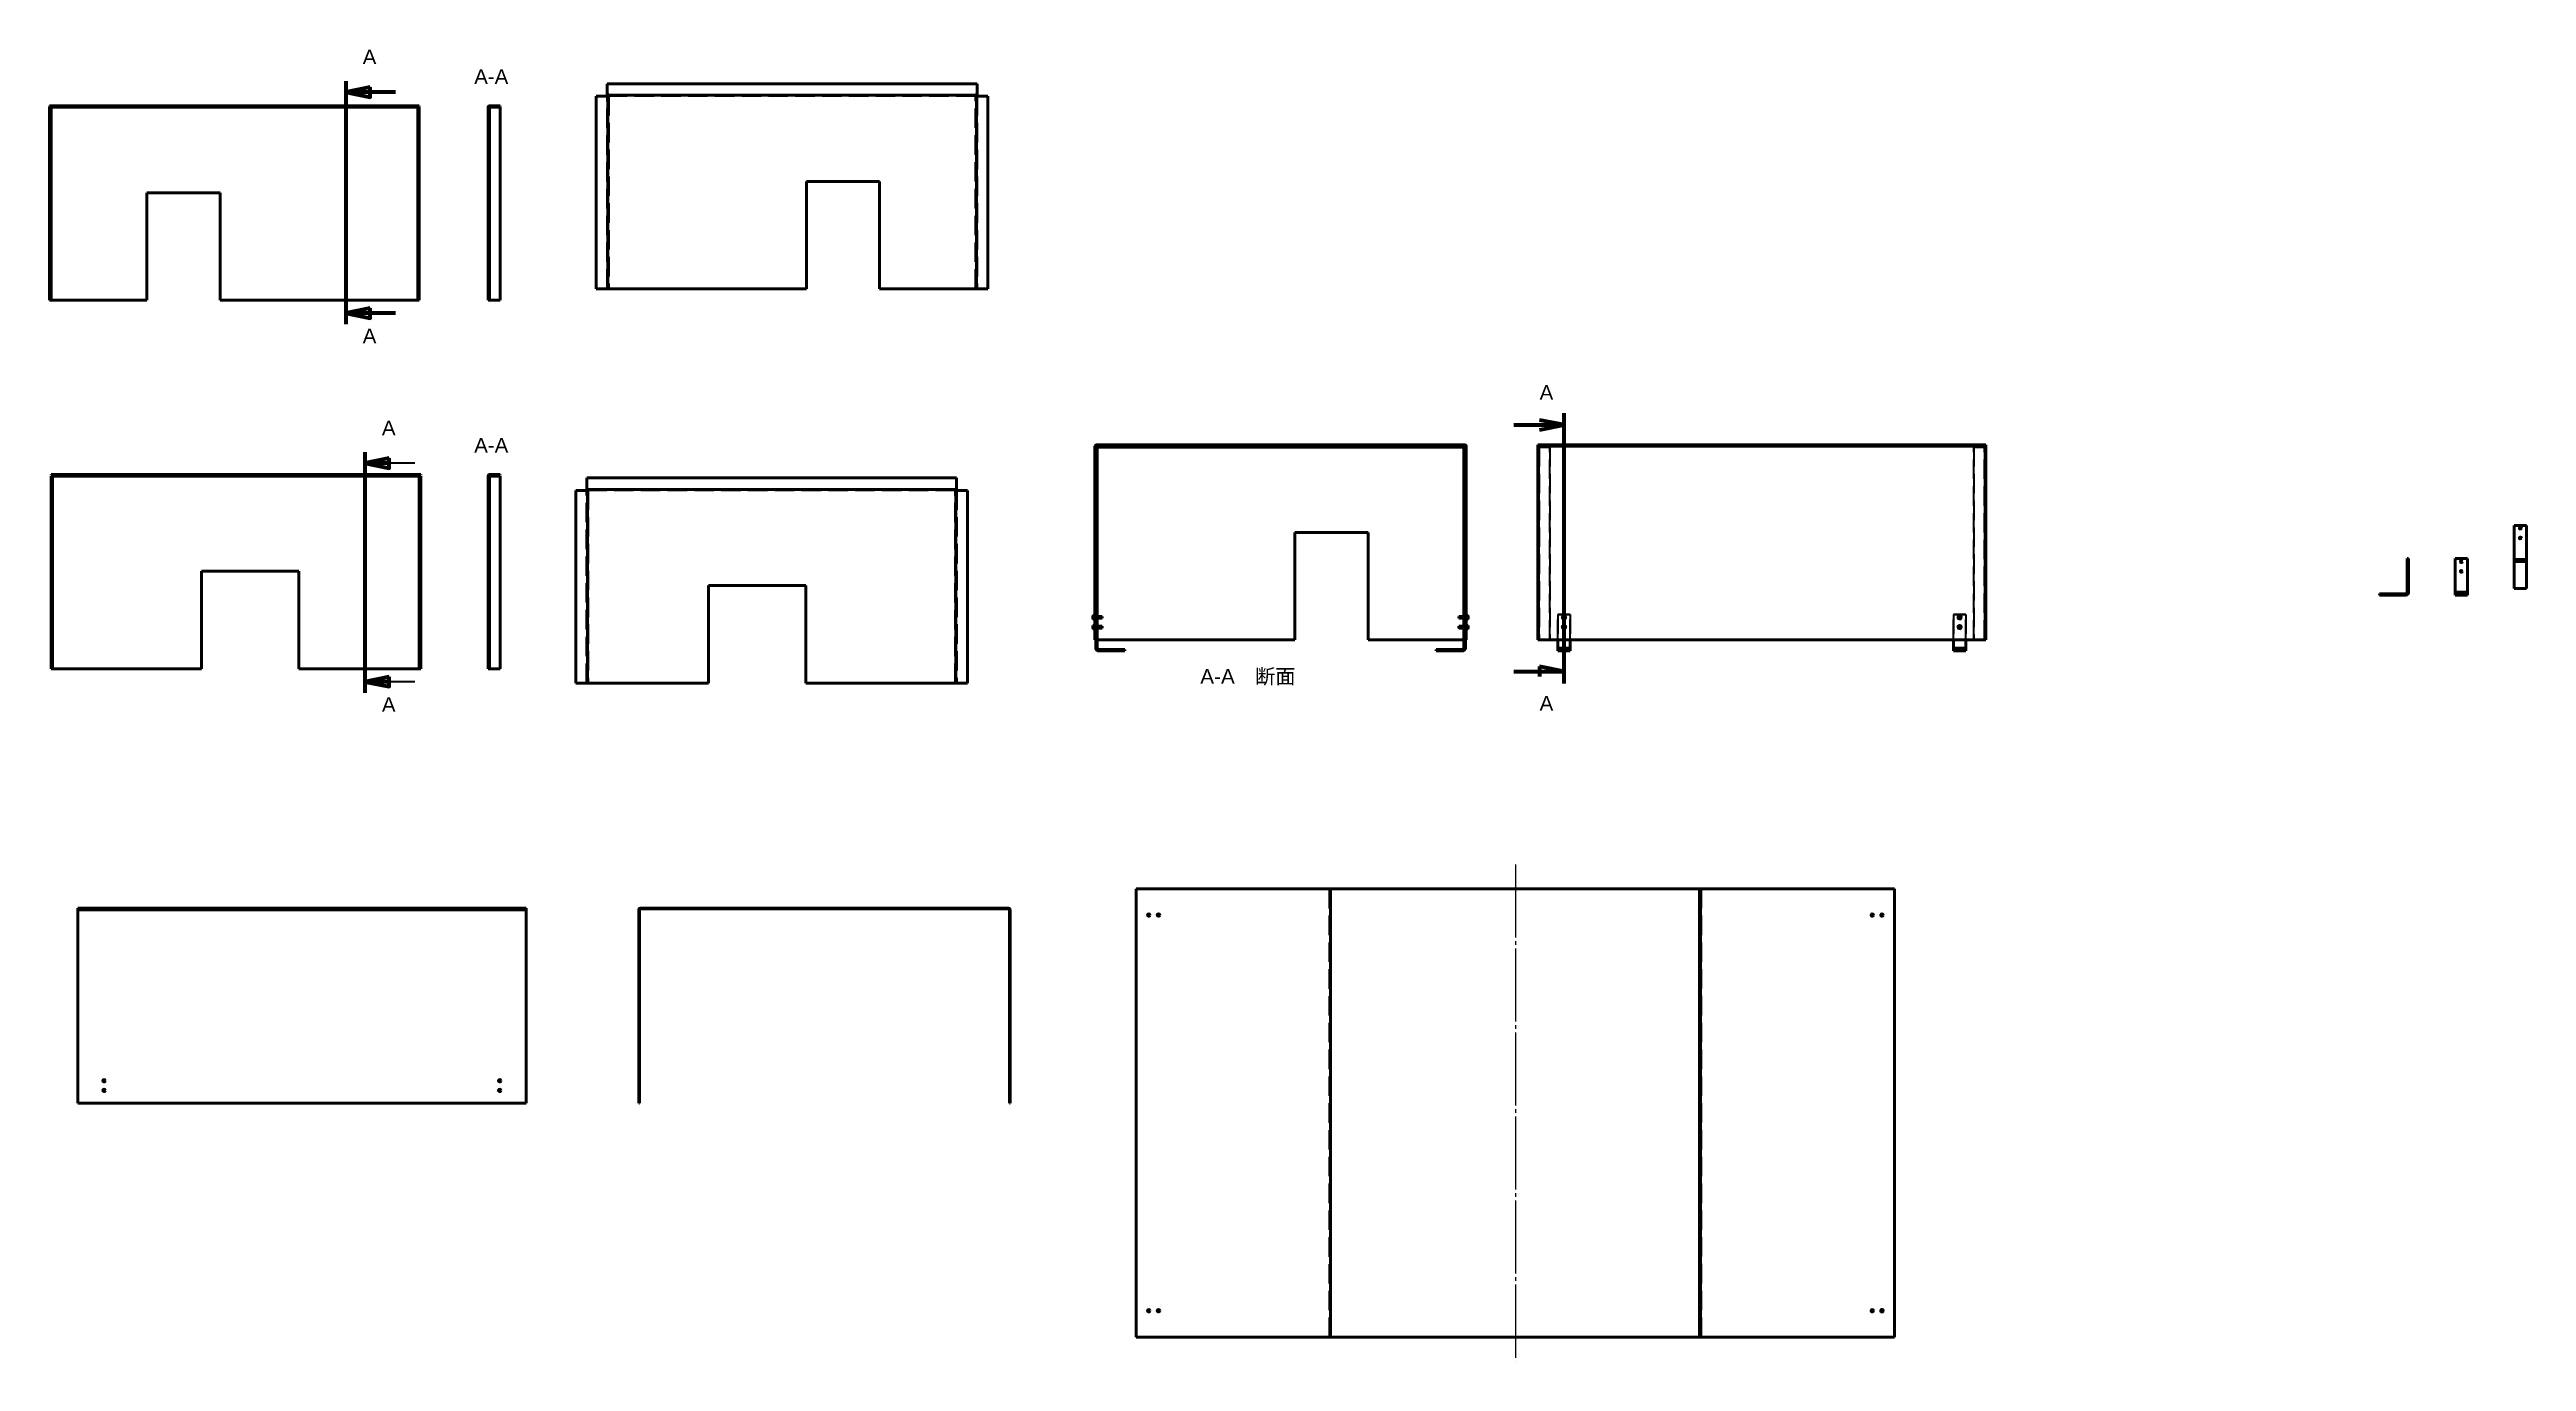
# Model space of a CAD drawing. Header units: millimetres. Extents: x 5817 to 10902, y 7553 to 10245.
import ezdxf

# ---------------------------------------------------------------- set-up
doc = ezdxf.new("R2010")
doc.units = ezdxf.units.MM
doc.header["$LTSCALE"] = 10
for name, pattern in [('ACAD_ISO04W100', [30, 24, -3, 0, -3]), ('JIS_02_4.0', [5.5, 4, -1.5]), ('JIS_08_15', [17.25, 15, -0.75, 0.75, -0.75])]:
    doc.linetypes.add(name, pattern=pattern)
for name, color, linetype, lineweight in [('ハッチング', 20, 'Continuous', 25), ('中心線', 4, 'JIS_08_15', 25), ('切断線', 3, 'Continuous', 70), ('外形線', 7, 'Continuous', 50), ('隠線', 6, 'JIS_02_4.0', 35)]:
    doc.layers.add(name, color=color, linetype=linetype, lineweight=lineweight)
doc.styles.add('Text Style33', font='ARIAL.TTF')
pattern_1 = [(135, (5680.604, 7555.403), (-22.45064, -22.45064), [])]
pattern_2 = [(135, (5750.116, 7610.554), (-22.25542, -22.25542), [])]
pattern_3 = [(150, (5750.116, 7610.554), (-15.73696, -27.2572), [])]
pattern_4 = [(120, (5680.604, 7555.403), (-27.4963, -15.875), [])]

msp = doc.modelspace()

# ---------------------------------------------------------------- texts
at = {"char_height": 30, "attachment_point": 7, "style": 'Text Style33'}
for s, insert in [('A-A ', (6689.1, 10174.8, -483.2)), ('A-A ', (6689.1, 9418.1, -490.2)), ('{\\fArial|b0|i0|c0|p34;\\H1.016x;A-A\\fMS PGothic|b0|i0|c128|p50;\u3000断面}', (8179.3, 8939.9))]:
    msp.add_mtext(s, dxfattribs=dict(at, insert=insert))
at = {"layer": '切断線', "char_height": 30, "attachment_point": 7, "style": 'Text Style33'}
for insert in [(6460.2, 10215.4), (6460.2, 9642.6), (8876, 9526.7), (6499.6, 9453.9), (6499.6, 8886.2), (8876, 8888.7)]:
    msp.add_mtext('A', dxfattribs=dict(at, insert=insert))

# ---------------------------------------------------------------- hatches: boundary and pattern name
at = {"layer": 'ハッチング'}
h = msp.add_hatch(dxfattribs=at)
h.set_pattern_fill('ANSI31', color=256, scale=254, angle=-90, style=0)
h.set_pattern_definition([(315, (5699.44, 7549.138), (22.45064, 22.45064), [])])
h.paths.add_polyline_path([(6718.9, 10126.8), (6719.3, 10127.8), (6720.4, 10128.3), (6742.4, 10128.3), (6742.4, 10129.8), (6720.4, 10129.8), (6718.9, 10129.4), (6717.8, 10128.3), (6717.4, 10126.8), (6717.4, 9731.3), (6718.9, 9731.3)])
h = msp.add_hatch(dxfattribs=at)
h.set_pattern_fill('ANSI31', color=256, scale=254, angle=90, style=0)
h.set_pattern_definition(pattern_1)
h.paths.add_polyline_path([(8722.2, 9432.6), (8723.2, 9432.1), (8723.7, 9431.1), (8723.7, 9082.6), (8725.2, 9082.6), (8725.2, 9431.1), (8724.8, 9432.6), (8723.7, 9433.7), (8722.2, 9434.1), (7966.2, 9434.1), (7964.7, 9433.7), (7963.6, 9432.6), (7963.2, 9431.1), (7963.2, 9082.6), (7964.7, 9082.6), (7964.7, 9431.1), (7965.1, 9432.1), (7966.2, 9432.6)])
h = msp.add_hatch(dxfattribs=at)
h.set_pattern_fill('ANSI31', color=256, scale=254, angle=-90, style=0)
h.set_pattern_definition([(315, (5666.294, 7555.776), (22.45064, 22.45064), [])])
h.paths.add_polyline_path([(6718.9, 9370.1), (6719.3, 9371.1), (6720.4, 9371.6), (6742.4, 9371.6), (6742.4, 9373.1), (6720.4, 9373.1), (6718.9, 9372.7), (6717.8, 9371.6), (6717.4, 9370.1), (6717.4, 8974.6), (6718.9, 8974.6)])
h = msp.add_hatch(dxfattribs=at)
h.set_pattern_fill('ANSI31', color=256, scale=251.791304, angle=105, style=0)
h.set_pattern_definition(pattern_3)
h.paths.add_polyline_path([(8008.9, 9119), (8009.4, 9118.5), (8012.8, 9118.5), (8012.8, 9120), (8027.2, 9120), (8027.7, 9120.5), (8027.7, 9123.5), (8027.2, 9124), (8012.8, 9124), (8012.8, 9125.4), (8009.4, 9125.4), (8008.9, 9124.9), (8008.9, 9123.5), (8012.2, 9123.5), (8012.2, 9120.5), (8008.9, 9120.5)])
h = msp.add_hatch(dxfattribs=at)
h.set_pattern_fill('ANSI31', color=256, scale=251.791304, angle=90, style=0)
h.set_pattern_definition(pattern_2)
h.paths.add_polyline_path([(8014.3, 9119.5), (8012.8, 9119.5), (8012.8, 9104.6), (8014.3, 9104.6)])
h = msp.add_hatch(dxfattribs=at)
h.set_pattern_fill('ANSI31', color=256, scale=251.791304, angle=105, style=0)
h.set_pattern_definition(pattern_3)
h.paths.add_polyline_path([(8014.3, 9123.6), (8017.3, 9123.6), (8017.3, 9127.9), (8014.3, 9127.9)])
h = msp.add_hatch(dxfattribs=at)
h.set_pattern_fill('ANSI31', color=256, scale=251.791304, angle=105, style=0)
h.set_pattern_definition(pattern_3)
h.paths.add_polyline_path([(8014.3, 9103.8), (8017.3, 9103.8), (8017.3, 9120.4), (8014.3, 9120.4)])
h = msp.add_hatch(dxfattribs=at)
h.set_pattern_fill('ANSI31', color=256, scale=251.791304, angle=75, style=0)
h.set_pattern_definition([(120, (5750.116, 7610.554), (-27.2572, -15.73696), [])])
h.paths.add_polyline_path([(8763.8, 9103.8), (8766.7, 9103.8), (8766.7, 9120.4), (8763.8, 9120.4)])
h = msp.add_hatch(dxfattribs=at)
h.set_pattern_fill('ANSI31', color=256, scale=251.791304, angle=90, style=0)
h.set_pattern_definition(pattern_2)
h.paths.add_polyline_path([(8768.2, 9119.5), (8766.7, 9119.5), (8766.7, 9104.6), (8768.2, 9104.6)])
h = msp.add_hatch(dxfattribs=at)
h.set_pattern_fill('ANSI31', color=256, scale=254, angle=90, style=0)
h.set_pattern_definition(pattern_1)
h.paths.add_polyline_path([(7964.7, 9057.6), (7963.2, 9057.6), (7963.2, 9034.1), (7964.7, 9034.1)])
h = msp.add_hatch(dxfattribs=at)
h.set_pattern_fill('ANSI31', color=256, scale=254, angle=105, style=0)
h.set_pattern_definition([(150, (5680.604, 7555.403), (-15.875, -27.4963), [])])
h.paths.add_polyline_path([(7970.7, 9014.1), (7969.2, 9014.5), (7968.1, 9015.6), (7967.7, 9017.1), (7967.7, 9058.5), (7964.7, 9058.5), (7964.7, 9017.1), (7965.1, 9014.8), (7966.4, 9012.8), (7968.4, 9011.5), (7970.7, 9011.1), (8024.7, 9011.1), (8024.7, 9014.1)])
h = msp.add_hatch(dxfattribs=at)
h.set_pattern_fill('ANSI31', color=256, scale=254, angle=75, style=0)
h.set_pattern_definition(pattern_4)
h.paths.add_polyline_path([(8720.7, 9017.1), (8720.3, 9015.6), (8719.2, 9014.5), (8717.7, 9014.1), (8663.7, 9014.1), (8663.7, 9011.1), (8717.7, 9011.1), (8720, 9011.5), (8721.9, 9012.8), (8723.2, 9014.8), (8723.7, 9017.1), (8723.7, 9058.5), (8720.7, 9058.5)])
h = msp.add_hatch(dxfattribs=at)
h.set_pattern_fill('ANSI31', color=256, scale=254, angle=75, style=0)
h.set_pattern_definition(pattern_4)
h.paths.add_polyline_path([(8728.7, 9076.6), (8729.2, 9077.1), (8729.2, 9078.6), (8725.9, 9078.6), (8725.9, 9081.6), (8729.2, 9081.6), (8729.2, 9083.1), (8728.7, 9083.6), (8725.2, 9083.6), (8725.2, 9082.1), (8710.7, 9082.1), (8710.2, 9081.6), (8710.2, 9078.6), (8710.7, 9078.1), (8725.2, 9078.1), (8725.2, 9076.6)])
h = msp.add_hatch(dxfattribs=at)
h.set_pattern_fill('ANSI31', color=256, scale=254, angle=195, style=0)
h.set_pattern_definition([(240, (5680.604, 7555.403), (27.4963, -15.875), [])])
h.paths.add_polyline_path([(8728.7, 9056.6), (8729.2, 9057.1), (8729.2, 9058.6), (8725.9, 9058.6), (8725.9, 9061.6), (8729.2, 9061.6), (8729.2, 9063.1), (8728.7, 9063.6), (8725.2, 9063.6), (8725.2, 9062.1), (8710.7, 9062.1), (8710.2, 9061.6), (8710.2, 9058.6), (8710.7, 9058.1), (8725.2, 9058.1), (8725.2, 9056.6)])
h = msp.add_hatch(dxfattribs=at)
h.set_pattern_fill('ANSI31', color=256, scale=254, angle=75, style=0)
h.set_pattern_definition(pattern_4)
h.paths.add_polyline_path([(8720.7, 9081.7), (8723.7, 9081.7), (8723.7, 9086.1), (8720.7, 9086.1)])
h = msp.add_hatch(dxfattribs=at)
h.set_pattern_fill('ANSI31', color=256, scale=254, angle=90, style=0)
h.set_pattern_definition(pattern_1)
h.paths.add_polyline_path([(8725.2, 9057.6), (8723.7, 9057.6), (8723.7, 9034.1), (8725.2, 9034.1)])

# ---------------------------------------------------------------- linework, layer by layer
at = {"layer": '中心線'}
msp.add_line((8826.2, 8573), (8826.2, 7552.8), dxfattribs=at)
at = {"layer": '切断線'}
for p, q in [((6425.2, 10180.4), (6425.2, 9681.9)), ((6425.2, 10180.4), (6425.2, 10120)), ((6475.2, 10167.9), (6425.2, 10157.9)), ((6475.2, 10157.9), (6425.2, 10157.9)), ((6425.2, 10157.9), (6475.2, 10147.9)), ((6475.2, 10147.9), (6475.2, 10167.9)), ((6527.7, 10157.9), (6475.2, 10157.9)), ((6425.2, 9726.9), (6425.2, 9681.9)), ((6475.2, 9714.4), (6425.2, 9704.4)), ((6475.2, 9694.4), (6475.2, 9714.4)), ((6475.2, 9704.4), (6425.2, 9704.4)), ((6425.2, 9704.4), (6475.2, 9694.4)), ((6527.7, 9704.4), (6475.2, 9704.4)), ((8823, 9474.8), (8876, 9474.8)), ((8926, 9474.8), (8876, 9484.8)), ((8926, 9474.8), (8876, 9484.8)), ((8876, 9474.8), (8926, 9474.8)), ((8876, 9464.8), (8926, 9474.8)), ((8876, 9464.8), (8926, 9474.8)), ((8926, 8944.4), (8926, 9499.4)), ((6464.6, 9418.9), (6464.6, 8925.3)), ((6514.6, 9386.4), (6514.6, 9406.4)), ((6514.6, 9396.4), (6464.6, 9396.4)), ((6464.6, 9396.4), (6514.6, 9386.4)), ((6514.6, 8957.8), (6464.6, 8947.8)), ((6514.6, 8937.8), (6514.6, 8957.8)), ((8823, 8968.9), (8876, 8968.9)), ((8876, 8978.9), (8876, 8958.9)), ((8926, 8968.9), (8876, 8978.9)), ((8926, 8968.9), (8876, 8978.9)), ((8876, 8978.9), (8876, 8958.9)), ((8876, 8968.9), (8926, 8968.9)), ((6514.6, 8947.8), (6464.6, 8947.8))]:
    msp.add_line(p, q, dxfattribs=at)
at = {"layer": '切断線', "linetype": 'ACAD_ISO04W100', "lineweight": 70}
for p, q in [((6464.6, 9408.4), (6464.6, 9363.4)), ((6464.6, 8970.3), (6464.6, 8925.3))]:
    msp.add_line(p, q, dxfattribs=at)
at = {"layer": '切断線', "lineweight": 35}
for p, q in [((6514.6, 9406.4), (6464.6, 9396.4)), ((6567.1, 9396.4), (6514.6, 9396.4)), ((6567.1, 8947.8), (6514.6, 8947.8))]:
    msp.add_line(p, q, dxfattribs=at)
at = {"layer": '切断線', "linetype": 'ACAD_ISO04W100', "lineweight": 35}
msp.add_line((6464.6, 8947.8), (6514.6, 8937.8), dxfattribs=at)
at = {"layer": '切断線'}
for points in [[(6475.2, 10167.9), (6425.2, 10157.9), (6475.2, 10147.9), (6475.2, 10167.9)], [(6475.2, 9714.4), (6425.2, 9704.4), (6475.2, 9694.4), (6475.2, 9714.4)], [(6514.6, 9406.4), (6464.6, 9396.4), (6514.6, 9386.4), (6514.6, 9406.4)], [(6514.6, 8957.8), (6464.6, 8947.8), (6514.6, 8937.8), (6514.6, 8957.8)]]:
    msp.add_lwpolyline(points, dxfattribs=at)
for points in [[(6475.2, 10167.9), (6425.2, 10157.9), (6475.2, 10147.9), (6475.2, 10167.9)], [(6475.2, 9714.4), (6425.2, 9704.4), (6475.2, 9694.4), (6475.2, 9714.4)], [(8876, 9464.8), (8926, 9474.8), (8876, 9484.8), (8876, 9464.8)], [(6514.6, 9406.4), (6464.6, 9396.4), (6514.6, 9386.4), (6514.6, 9406.4)], [(6514.6, 8957.8), (6464.6, 8947.8), (6514.6, 8937.8), (6514.6, 8957.8)], [(8876, 8958.9), (8926, 8968.9), (8876, 8978.9), (8876, 8958.9)]]:
    msp.add_solid(points, dxfattribs=at)
at = {"layer": '外形線'}
for p, q in [((7721.1, 10175.2), (6962.1, 10175.2)), ((7721.1, 10175.2), (6962.1, 10175.2)), ((6962.1, 10175.2), (6962.1, 10153.2)), ((6962.1, 10175.2), (6962.1, 10153.2)), ((7721.1, 10153.2), (7721.1, 10175.2)), ((7721.1, 10153.2), (7721.1, 10175.2)), ((5817.4, 10128.3), (5817.4, 10129.8)), ((5817.4, 10129.8), (5820.4, 10129.8)), ((5817.4, 10129.8), (5817.4, 10128.3)), ((6576.4, 10129.8), (5817.4, 10129.8)), ((5820.4, 10128.3), (5817.4, 10128.3)), ((6576.4, 10128.3), (5817.4, 10128.3)), ((5817.4, 9731.3), (5817.4, 10126.8)), ((5817.4, 10126.8), (5820.4, 10126.8)), ((5817.4, 10126.8), (5817.4, 9731.3)), ((5817.4, 10126.8), (5818.9, 10126.8)), ((5818.9, 10126.8), (5820.4, 10126.8)), ((5820.4, 10128.3), (5820.4, 10129.8)), ((5820.4, 10126.8), (5820.4, 10129.8)), ((5820.4, 10129.8), (6573.4, 10129.8)), ((5820.4, 10128.3), (5820.4, 10126.8)), ((6573.4, 10128.3), (5820.4, 10128.3)), ((5820.4, 10126.8), (5820.4, 9731.3)), ((6573.4, 10126.8), (5820.4, 10126.8)), ((6573.4, 10129.8), (6573.4, 10126.8)), ((6573.4, 10128.3), (6573.4, 10129.8)), ((6573.4, 10129.8), (6576.4, 10129.8)), ((6573.4, 10126.8), (6573.4, 10128.3)), ((6576.4, 10128.3), (6573.4, 10128.3)), ((6573.4, 10126.8), (6573.4, 9731.3)), ((6576.4, 10126.8), (6573.4, 10126.8)), ((6573.4, 9731.3), (6573.4, 10126.8)), ((6574.9, 10126.8), (6573.4, 10126.8)), ((6576.4, 10126.8), (6574.9, 10126.8)), ((6574.9, 9731.3), (6574.9, 10126.8)), ((6574.9, 9731.3), (6574.9, 10126.8)), ((6576.4, 10129.8), (6576.4, 10128.3)), ((6576.4, 10129.8), (6576.4, 10128.3)), ((6576.4, 9731.3), (6576.4, 10126.8)), ((6576.4, 10126.8), (6576.4, 9731.3)), ((6717.4, 10126.8), (6717.4, 9731.3)), ((6717.4, 10126.8), (6717.4, 9731.3)), ((6717.4, 10126.8), (6717.5, 10126.8)), ((6718.5, 10126.8), (6720.4, 10126.8)), ((6718.9, 9731.3), (6718.9, 10126.8)), ((6718.9, 10126.8), (6720.4, 10126.8)), ((6718.9, 9731.3), (6718.9, 10126.8)), ((6742.4, 10129.8), (6720.4, 10129.8)), ((6742.4, 10129.8), (6720.4, 10129.8)), ((6720.4, 10128.3), (6742.4, 10128.3)), ((6742.4, 10128.3), (6720.4, 10128.3)), ((6720.4, 10126.8), (6720.4, 9731.3)), ((6720.4, 10126.8), (6742.4, 10126.8)), ((6720.4, 10126.8), (6742.4, 10126.8)), ((6742.4, 10128.3), (6742.4, 10129.8)), ((6742.4, 10129.8), (6742.4, 10128.3)), ((6742.4, 10126.8), (6742.4, 9731.3)), ((6742.4, 10126.8), (6742.4, 9731.3)), ((6965.1, 10149.9), (6939.7, 10149.9)), ((6965.1, 10149.9), (6939.7, 10149.9)), ((6939.7, 10149.9), (6939.7, 9754.4)), ((6939.7, 10149.9), (6939.7, 9754.4)), ((6962.1, 10153.2), (6965.1, 10153.2)), ((6962.1, 10153.2), (6965.1, 10153.2)), ((6963.4, 9754.4), (6963.4, 10149.9)), ((6965.1, 10153.2), (6965.1, 10149.9)), ((6965.1, 10153.2), (6965.1, 10149.9)), ((6965.1, 10151.6), (7718.1, 10151.6)), ((7718.1, 10149.9), (7718.1, 10153.2)), ((7718.1, 10149.9), (7718.1, 10153.2)), ((7718.1, 10153.2), (7721.1, 10153.2)), ((7718.1, 10153.2), (7721.1, 10153.2)), ((7743.5, 10149.9), (7718.1, 10149.9)), ((7743.5, 10149.9), (7718.1, 10149.9)), ((7719.8, 10149.9), (7719.8, 9754.4)), ((7743.5, 9754.4), (7743.5, 10149.9)), ((7743.5, 9754.4), (7743.5, 10149.9)), ((7371.1, 9754.4), (7371.1, 9974.4)), ((7371.1, 9754.4), (7371.1, 9974.4)), ((7371.1, 9974.4), (7521.1, 9974.4)), ((7371.1, 9974.4), (7521.1, 9974.4)), ((7521.1, 9974.4), (7521.1, 9754.4)), ((7521.1, 9974.4), (7521.1, 9754.4)), ((6167.4, 9951.3), (6017.4, 9951.3)), ((6017.4, 9951.3), (6017.4, 9731.3)), ((6017.4, 9951.3), (6167.4, 9951.3)), ((6017.4, 9731.3), (6017.4, 9951.3)), ((6167.4, 9731.3), (6167.4, 9951.3)), ((6167.4, 9951.3), (6167.4, 9731.3)), ((6717.4, 9951.3), (6717.4, 9731.3)), ((6717.4, 9731.3), (6717.4, 9951.3)), ((6718.9, 9731.3), (6718.9, 9951.3)), ((6718.9, 9951.3), (6718.9, 9731.3)), ((5817.4, 9731.3), (5820.4, 9731.3)), ((5817.4, 9731.3), (5818.9, 9731.3)), ((5818.9, 9731.3), (5820.4, 9731.3)), ((5820.4, 9731.3), (6017.4, 9731.3)), ((6017.4, 9731.3), (5820.4, 9731.3)), ((6167.4, 9731.3), (6573.4, 9731.3)), ((6573.4, 9731.3), (6167.4, 9731.3)), ((6576.4, 9731.3), (6573.4, 9731.3)), ((6574.9, 9731.3), (6573.4, 9731.3)), ((6576.4, 9731.3), (6574.9, 9731.3)), ((6717.4, 9731.3), (6718.9, 9731.3)), ((6717.4, 9731.3), (6720.4, 9731.3)), ((6718.9, 9731.3), (6717.4, 9731.3)), ((6717.4, 9731.3), (6718.9, 9731.3)), ((6718.9, 9731.3), (6720.4, 9731.3)), ((6742.4, 9731.3), (6720.4, 9731.3)), ((6742.4, 9731.3), (6720.4, 9731.3)), ((6939.7, 9754.4), (7371.1, 9754.4)), ((6939.7, 9754.4), (7371.1, 9754.4)), ((7521.1, 9754.4), (7743.5, 9754.4)), ((7521.1, 9754.4), (7743.5, 9754.4)), ((7963.2, 9431.1), (7963.2, 9082.6)), ((7963.2, 9431.1), (7963.2, 9081.2)), ((7964.7, 9082.6), (7964.7, 9431.1)), ((7964.7, 9084.5), (7964.7, 9431.1)), ((7964.7, 9431.1), (8723.7, 9431.1)), ((7967.7, 9429.6), (7964.7, 9429.6)), ((8722.2, 9434.1), (7966.2, 9434.1)), ((8722.2, 9434.1), (7966.2, 9434.1)), ((7966.2, 9432.6), (8722.2, 9432.6)), ((7966.2, 9084.5), (7966.2, 9429.6)), ((7967.7, 9429.6), (7966.2, 9429.6)), ((7967.7, 9431.1), (7967.7, 9429.6)), ((8720.7, 9429.6), (7967.7, 9429.6)), ((7967.7, 9429.6), (7967.7, 9080.1)), ((8720.7, 9429.6), (8720.7, 9431.1)), ((8720.7, 9429.6), (8722.2, 9429.6)), ((8720.7, 9081.2), (8720.7, 9429.6)), ((8722.2, 9429.6), (8722.2, 9083.4)), ((8723.7, 9431.1), (8723.7, 9082.6)), ((8723.7, 9431.1), (8723.7, 9081.2)), ((8725.2, 9082.6), (8725.2, 9431.1)), ((8725.2, 9082.3), (8725.2, 9431.1)), ((8872, 9434.1), (8872, 9431.1)), ((9792, 9434.1), (8872, 9434.1)), ((8872, 9434.1), (9792, 9434.1)), ((8872, 9434.1), (8872, 9431.1)), ((8872, 9432.6), (8872, 9431.1)), ((9792, 9432.6), (8872, 9432.6)), ((8872, 9432.6), (8872, 9431.1)), ((9792, 9431.1), (8872, 9431.1)), ((8872, 9431.1), (9792, 9431.1)), ((8872, 9034.1), (8872, 9431.1)), ((8872, 9431.1), (8872, 9034.1)), ((8872, 9431.1), (8872, 9034.1)), ((8872, 9034.1), (8872, 9431.1)), ((8872, 9429.6), (8872, 9034.1)), ((8872, 9034.1), (8872, 9429.6)), ((8875, 9432.6), (8875, 9431.1)), ((8875, 9432.6), (8897, 9432.6)), ((8875, 9431.1), (8897, 9431.1)), ((8897, 9432.6), (8897, 9431.1)), ((9767, 9432.6), (9789, 9432.6)), ((9767, 9432.6), (9767, 9431.1)), ((9767, 9431.1), (9789, 9431.1)), ((9789, 9431.1), (9789, 9432.6)), ((9789.9, 9429.6), (9792, 9429.6)), ((9792, 9429.6), (9789.9, 9429.6)), ((9790.5, 9034.1), (9790.5, 9429.6)), ((9790.5, 9429.6), (9792, 9429.6)), ((9792, 9429.6), (9790.5, 9429.6)), ((9790.5, 9429.6), (9790.5, 9034.1)), ((9792, 9434.1), (9792, 9431.1)), ((9792, 9434.1), (9792, 9431.1)), ((9792, 9432.6), (9792, 9431.1)), ((9792, 9432.6), (9792, 9431.1)), ((9792, 9431.1), (9792, 9034.1)), ((9792, 9034.1), (9792, 9431.1)), ((9792, 9034.1), (9792, 9431.1)), ((9792, 9431.1), (9792, 9034.1)), ((9792, 9429.6), (9792, 9034.1)), ((9792, 9034.1), (9792, 9429.6)), ((5820.4, 9371.6), (5820.4, 9373.1)), ((5820.4, 9373.1), (5823.4, 9373.1)), ((5820.4, 9373.1), (5820.4, 9371.6)), ((6579.4, 9373.1), (5820.4, 9373.1)), ((5823.4, 9371.6), (5820.4, 9371.6)), ((6579.4, 9371.6), (5820.4, 9371.6)), ((5820.4, 8974.6), (5820.4, 9370.1)), ((5820.4, 9370.1), (5823.4, 9370.1)), ((5820.4, 9370.1), (5820.4, 8974.6)), ((5820.4, 9370.1), (5821.9, 9370.1)), ((5821.9, 9370.1), (5823.4, 9370.1)), ((5823.4, 9371.6), (5823.4, 9373.1)), ((5823.4, 9370.1), (5823.4, 9373.1)), ((5823.4, 9373.1), (6576.4, 9373.1)), ((5823.4, 9371.6), (5823.4, 9370.1)), ((6576.4, 9371.6), (5823.4, 9371.6)), ((5823.4, 9370.1), (5823.4, 8974.6)), ((6576.4, 9370.1), (5823.4, 9370.1)), ((6576.4, 9373.1), (6576.4, 9370.1)), ((6576.4, 9371.6), (6576.4, 9373.1)), ((6576.4, 9373.1), (6579.4, 9373.1)), ((6576.4, 9370.1), (6576.4, 9371.6)), ((6579.4, 9371.6), (6576.4, 9371.6)), ((6576.4, 9370.1), (6576.4, 8974.6)), ((6579.4, 9370.1), (6576.4, 9370.1)), ((6576.4, 8974.6), (6576.4, 9370.1)), ((6577.9, 9370.1), (6576.4, 9370.1)), ((6579.4, 9370.1), (6577.9, 9370.1)), ((6577.9, 8974.6), (6577.9, 9370.1)), ((6577.9, 8974.6), (6577.9, 9370.1)), ((6579.4, 9373.1), (6579.4, 9371.6)), ((6579.4, 9373.1), (6579.4, 9371.6)), ((6579.4, 8974.6), (6579.4, 9370.1)), ((6579.4, 9370.1), (6579.4, 8974.6)), ((6717.4, 9370.1), (6717.4, 8974.6)), ((6717.4, 9370.1), (6717.4, 8974.6)), ((6717.4, 9370.1), (6717.5, 9370.1)), ((6718.5, 9370.1), (6720.4, 9370.1)), ((6718.9, 8974.6), (6718.9, 9370.1)), ((6718.9, 9370.1), (6720.4, 9370.1)), ((6718.9, 8974.6), (6718.9, 9370.1)), ((6742.4, 9373.1), (6720.4, 9373.1)), ((6742.4, 9373.1), (6720.4, 9373.1)), ((6720.4, 9371.6), (6742.4, 9371.6)), ((6742.4, 9371.6), (6720.4, 9371.6)), ((6720.4, 9370.1), (6720.4, 8974.6)), ((6720.4, 9370.1), (6742.4, 9370.1)), ((6720.4, 9370.1), (6742.4, 9370.1)), ((6742.4, 9371.6), (6742.4, 9373.1)), ((6742.4, 9373.1), (6742.4, 9371.6)), ((6742.4, 9370.1), (6742.4, 8974.6)), ((6742.4, 9370.1), (6742.4, 8974.6)), ((7679, 9366.1), (6920, 9366.1)), ((7679, 9366.1), (6920, 9366.1)), ((6920, 9366.1), (6920, 9344.1)), ((6920, 9366.1), (6920, 9344.1)), ((7679, 9344.1), (7679, 9366.1)), ((7679, 9344.1), (7679, 9366.1)), ((6923, 9340.7), (6897.6, 9340.7)), ((6923, 9340.7), (6897.6, 9340.7)), ((6897.6, 9340.7), (6897.6, 8945.2)), ((6897.6, 9340.7), (6897.6, 8945.2)), ((6920, 9344.1), (6923, 9344.1)), ((6920, 9344.1), (6923, 9344.1)), ((6921.3, 9340.7), (6921.3, 8945.2)), ((6923, 9344.1), (6923, 9340.7)), ((6923, 9344.1), (6923, 9340.7)), ((6923, 9342.4), (7676, 9342.4)), ((7676, 9340.7), (7676, 9344.1)), ((7676, 9340.7), (7676, 9344.1)), ((7676, 9344.1), (7679, 9344.1)), ((7676, 9344.1), (7679, 9344.1)), ((7701.4, 9340.7), (7676, 9340.7)), ((7701.4, 9340.7), (7676, 9340.7)), ((7677.7, 9340.7), (7677.7, 8945.2)), ((7701.4, 8945.2), (7701.4, 9340.7)), ((7701.4, 8945.2), (7701.4, 9340.7)), ((8373.7, 9034.1), (8373.7, 9254.1)), ((8373.7, 9254.1), (8523.7, 9254.1)), ((8523.7, 9254.1), (8523.7, 9034.1)), ((9790.5, 9034.1), (9790.5, 9254.1)), ((9790.5, 9254.1), (9790.5, 9034.1)), ((9792, 9254.1), (9790.5, 9254.1)), ((9792, 9254.1), (9790.5, 9254.1)), ((9792, 9254.1), (9792, 9034.1)), ((9792, 9034.1), (9792, 9254.1)), ((10901.6, 9268.8), (10876.6, 9268.8)), ((10901.6, 9268.8), (10876.6, 9268.8)), ((10876.6, 9268.8), (10876.6, 9139)), ((10876.6, 9268.8), (10876.6, 9139)), ((10901.6, 9139), (10901.6, 9268.8)), ((10901.6, 9139), (10901.6, 9268.8)), ((8872, 9234.1), (8872, 9034.1)), ((8872, 9034.1), (8872, 9234.1)), ((6329.4, 9174.6), (6129.4, 9174.6)), ((6129.4, 9174.6), (6129.4, 8974.6)), ((6129.4, 9174.6), (6329.4, 9174.6)), ((6129.4, 8974.6), (6129.4, 9174.6)), ((6329.4, 8974.6), (6329.4, 9174.6)), ((6329.4, 9174.6), (6329.4, 8974.6)), ((6717.4, 9174.6), (6717.4, 8974.6)), ((6717.4, 8974.6), (6717.4, 9174.6)), ((6718.9, 8974.6), (6718.9, 9174.6)), ((6718.9, 9174.6), (6718.9, 8974.6)), ((10656.7, 9200.5), (10659.7, 9200.5)), ((10659.7, 9200.5), (10656.7, 9200.5)), ((10656.7, 9131.5), (10656.7, 9200.5)), ((10656.7, 9200.5), (10656.7, 9131.5)), ((10656.7, 9192.5), (10656.7, 9196.5)), ((10656.7, 9192.9), (10656.7, 9196.1)), ((10656.7, 9172.5), (10656.7, 9176.5)), ((10656.7, 9172.9), (10656.7, 9176.1)), ((10659.7, 9131.5), (10659.7, 9200.5)), ((10659.7, 9200.5), (10659.7, 9131.5)), ((10659.7, 9196.5), (10659.7, 9192.5)), ((10659.7, 9196.1), (10659.7, 9192.9)), ((10659.7, 9176.5), (10659.7, 9172.5)), ((10659.7, 9176.1), (10659.7, 9172.9)), ((10780.5, 9200.5), (10755.5, 9200.5)), ((10755.5, 9200.5), (10755.5, 9131.5)), ((10780.5, 9200.5), (10755.5, 9200.5)), ((10755.5, 9131.5), (10755.5, 9200.5)), ((10780.5, 9131.5), (10780.5, 9200.5)), ((10780.5, 9200.5), (10780.5, 9131.5)), ((10876.6, 9196.4), (10901.6, 9196.4)), ((7170, 8945.2), (7170, 9145.2)), ((7170, 8945.2), (7170, 9145.2)), ((7170, 9145.2), (7370, 9145.2)), ((7170, 9145.2), (7370, 9145.2)), ((7370, 9145.2), (7370, 8945.2)), ((7370, 9145.2), (7370, 8945.2)), ((10599.7, 9128.5), (10653.7, 9128.5)), ((10599.7, 9125.5), (10599.7, 9128.5)), ((10599.7, 9128.5), (10599.7, 9125.5)), ((10653.7, 9128.5), (10599.7, 9128.5)), ((10653.7, 9125.5), (10599.7, 9125.5)), ((10599.7, 9125.5), (10653.7, 9125.5)), ((10755.5, 9131.5), (10780.5, 9131.5)), ((10755.5, 9125.5), (10755.5, 9131.5)), ((10755.5, 9128.5), (10755.5, 9131.5)), ((10755.5, 9125.5), (10755.5, 9128.5)), ((10780.5, 9125.5), (10755.5, 9125.5)), ((10780.5, 9125.5), (10755.5, 9125.5)), ((10780.5, 9125.5), (10780.5, 9131.5)), ((10780.5, 9128.5), (10780.5, 9131.5)), ((10780.5, 9128.5), (10780.5, 9125.5)), ((10876.6, 9139), (10901.6, 9139)), ((10876.6, 9139), (10901.6, 9139)), ((7959.7, 9083.6), (7959.2, 9083.1)), ((7959.2, 9083.1), (7959.2, 9081.6)), ((7959.2, 9077.1), (7959.2, 9083.1)), ((7959.2, 9081.6), (7962.5, 9081.6)), ((7959.2, 9080.1), (7959.2, 9081.6)), ((7959.2, 9081.6), (7962.5, 9081.6)), ((7959.2, 9078.6), (7959.2, 9080.1)), ((7959.2, 9080.1), (7962.5, 9080.1)), ((7962.5, 9078.6), (7959.2, 9078.6)), ((7959.2, 9078.6), (7959.2, 9077.1)), ((7959.2, 9078.6), (7962.5, 9078.6)), ((7959.2, 9077.1), (7959.7, 9076.6)), ((7959.7, 9063.6), (7959.2, 9063.1)), ((7959.2, 9063.1), (7959.2, 9061.6)), ((7959.2, 9057.1), (7959.2, 9063.1)), ((7959.2, 9061.6), (7962.5, 9061.6)), ((7959.2, 9060.1), (7959.2, 9061.6)), ((7959.2, 9061.6), (7962.5, 9061.6)), ((7959.2, 9058.6), (7959.2, 9060.1)), ((7959.2, 9060.1), (7962.5, 9060.1)), ((7962.5, 9058.6), (7959.2, 9058.6)), ((7959.2, 9058.6), (7959.2, 9057.1)), ((7959.2, 9058.6), (7962.5, 9058.6)), ((7959.2, 9057.1), (7959.7, 9056.6)), ((7963.2, 9083.6), (7959.7, 9083.6)), ((7959.7, 9083.6), (7959.7, 9076.6)), ((7959.7, 9076.6), (7963.2, 9076.6)), ((7963.2, 9063.6), (7959.7, 9063.6)), ((7959.7, 9063.6), (7959.7, 9056.6)), ((7959.7, 9056.6), (7963.2, 9056.6)), ((7962.5, 9081.6), (7962.5, 9078.6)), ((7962.5, 9081.6), (7962.5, 9080.1)), ((7962.5, 9080.1), (7962.5, 9078.6)), ((7962.5, 9061.6), (7962.5, 9058.6)), ((7962.5, 9061.6), (7962.5, 9060.1)), ((7962.5, 9060.1), (7962.5, 9058.6)), ((7963.2, 9082.1), (7963.2, 9083.6)), ((7963.2, 9082.6), (7964.7, 9082.6)), ((7963.2, 9081.6), (7963.2, 9082.6)), ((7977.7, 9082.1), (7963.2, 9082.1)), ((7963.2, 9076.6), (7963.2, 9078.1)), ((7963.2, 9078.1), (7977.7, 9078.1)), ((7964.7, 9077.6), (7963.2, 9077.6)), ((7963.2, 9077.6), (7963.2, 9062.6)), ((7963.2, 9076.9), (7963.2, 9061.5)), ((7963.2, 9062.1), (7963.2, 9063.6)), ((7963.2, 9062.6), (7964.7, 9062.6)), ((7963.2, 9061.6), (7963.2, 9062.6)), ((7977.7, 9062.1), (7963.2, 9062.1)), ((7963.2, 9056.6), (7963.2, 9058.1)), ((7963.2, 9058.1), (7977.7, 9058.1)), ((7964.7, 9057.6), (7963.2, 9057.6)), ((7963.2, 9057.6), (7963.2, 9034.1)), ((7963.2, 9057.1), (7963.2, 9034.1)), ((7967.7, 9086.1), (7964.7, 9086.1)), ((7964.7, 9086.1), (7964.7, 9081.7)), ((7967.7, 9086.1), (7964.7, 9086.1)), ((7964.7, 9081.7), (7967.7, 9081.7)), ((7967.7, 9078.5), (7964.7, 9078.5)), ((7964.7, 9078.5), (7964.7, 9061.7)), ((7964.7, 9062.6), (7964.7, 9077.6)), ((7964.7, 9061.7), (7967.7, 9061.7)), ((7967.7, 9058.5), (7964.7, 9058.5)), ((7964.7, 9058.5), (7964.7, 9017.1)), ((7964.7, 9034.1), (7964.7, 9057.6)), ((7967.7, 9081.7), (7967.7, 9086.1)), ((7967.7, 9080.7), (7967.7, 9086.1)), ((7967.7, 9081.6), (7967.7, 9080.1)), ((7967.7, 9061.7), (7967.7, 9078.5)), ((7967.7, 9061.3), (7967.7, 9078.5)), ((7967.7, 9077.9), (7967.7, 9060.4)), ((7967.7, 9061.6), (7967.7, 9060.1)), ((7967.7, 9017.1), (7967.7, 9059.1)), ((7967.7, 9017.1), (7967.7, 9058.5)), ((7967.7, 9058.2), (7967.7, 9034.1)), ((7978.2, 9081.6), (7977.7, 9082.1)), ((7977.7, 9078.1), (7977.7, 9082.1)), ((7977.7, 9078.1), (7978.2, 9078.6)), ((7978.2, 9061.6), (7977.7, 9062.1)), ((7977.7, 9058.1), (7977.7, 9062.1)), ((7977.7, 9058.1), (7978.2, 9058.6)), ((7978.2, 9078.6), (7978.2, 9081.6)), ((7978.2, 9081.6), (7978.2, 9078.6)), ((7978.2, 9058.6), (7978.2, 9061.6)), ((7978.2, 9061.6), (7978.2, 9058.6)), ((8710.7, 9082.1), (8710.2, 9081.6)), ((8710.2, 9081.6), (8710.2, 9078.6)), ((8710.2, 9078.6), (8710.2, 9081.6)), ((8710.2, 9078.6), (8710.7, 9078.1)), ((8710.7, 9062.1), (8710.2, 9061.6)), ((8710.2, 9061.6), (8710.2, 9058.6)), ((8710.2, 9058.6), (8710.2, 9061.6)), ((8710.2, 9058.6), (8710.7, 9058.1)), ((8725.2, 9082.1), (8710.7, 9082.1)), ((8710.7, 9082.1), (8710.7, 9078.1)), ((8710.7, 9078.1), (8725.2, 9078.1)), ((8725.2, 9062.1), (8710.7, 9062.1)), ((8710.7, 9062.1), (8710.7, 9058.1)), ((8710.7, 9058.1), (8725.2, 9058.1)), ((8723.7, 9086.1), (8720.7, 9086.1)), ((8720.7, 9086.1), (8720.7, 9081.7)), ((8723.7, 9086.1), (8720.7, 9086.1)), ((8720.7, 9086.1), (8720.7, 9079.6)), ((8720.7, 9081.7), (8723.7, 9081.7)), ((8720.7, 9061.5), (8720.7, 9079)), ((8723.7, 9078.5), (8720.7, 9078.5)), ((8720.7, 9078.5), (8720.7, 9061.7)), ((8720.7, 9077.5), (8720.7, 9060.2)), ((8720.7, 9061.7), (8723.7, 9061.7)), ((8720.7, 9034.1), (8720.7, 9059.3)), ((8723.7, 9058.5), (8720.7, 9058.5)), ((8720.7, 9058.5), (8720.7, 9017.1)), ((8720.7, 9058.1), (8720.7, 9017.1)), ((8723.7, 9081.7), (8723.7, 9086.1)), ((8723.7, 9082.6), (8725.2, 9082.6)), ((8723.7, 9081.6), (8723.7, 9082.6)), ((8725.2, 9082.6), (8723.7, 9082.6)), ((8723.7, 9061.7), (8723.7, 9078.5)), ((8725.2, 9077.6), (8723.7, 9077.6)), ((8723.7, 9077.6), (8723.7, 9062.6)), ((8723.7, 9062.4), (8723.7, 9077.5)), ((8723.7, 9076.9), (8723.7, 9061.5)), ((8723.7, 9062.6), (8725.2, 9062.6)), ((8723.7, 9061.6), (8723.7, 9062.6)), ((8725.2, 9062.6), (8723.7, 9062.6)), ((8723.7, 9017.1), (8723.7, 9058.5)), ((8723.7, 9017.1), (8723.7, 9058.1)), ((8725.2, 9057.6), (8723.7, 9057.6)), ((8723.7, 9057.6), (8723.7, 9034.1)), ((8723.7, 9057.1), (8723.7, 9034.1)), ((8728.7, 9083.6), (8725.2, 9083.6)), ((8725.2, 9083.6), (8725.2, 9082.1)), ((8725.2, 9083.5), (8725.2, 9081.6)), ((8725.2, 9082.5), (8725.2, 9080.6)), ((8725.2, 9078.1), (8725.2, 9082.1)), ((8725.2, 9079.1), (8725.2, 9077.7)), ((8725.2, 9078.1), (8725.2, 9076.6)), ((8725.2, 9062.6), (8725.2, 9078)), ((8725.2, 9062.6), (8725.2, 9077.6)), ((8725.2, 9076.6), (8728.7, 9076.6)), ((8728.7, 9063.6), (8725.2, 9063.6)), ((8725.2, 9063.6), (8725.2, 9062.1)), ((8725.2, 9063.5), (8725.2, 9061.6)), ((8725.2, 9062.5), (8725.2, 9061.1)), ((8725.2, 9058.1), (8725.2, 9062.1)), ((8725.2, 9060.6), (8725.2, 9060.1)), ((8725.2, 9059.6), (8725.2, 9057.7)), ((8725.2, 9034.1), (8725.2, 9058.2)), ((8725.2, 9058.1), (8725.2, 9056.6)), ((8725.2, 9034.1), (8725.2, 9057.6)), ((8725.2, 9056.6), (8728.7, 9056.6)), ((8725.9, 9078.6), (8725.9, 9081.6)), ((8725.9, 9081.6), (8729.2, 9081.6)), ((8729.2, 9081.6), (8725.9, 9081.6)), ((8725.9, 9080.1), (8725.9, 9081.6)), ((8725.9, 9078.6), (8725.9, 9080.1)), ((8729.2, 9080.1), (8725.9, 9080.1)), ((8729.2, 9078.6), (8725.9, 9078.6)), ((8729.2, 9078.6), (8725.9, 9078.6)), ((8725.9, 9058.6), (8725.9, 9061.6)), ((8725.9, 9061.6), (8729.2, 9061.6)), ((8729.2, 9061.6), (8725.9, 9061.6)), ((8725.9, 9060.1), (8725.9, 9061.6)), ((8725.9, 9058.6), (8725.9, 9060.1)), ((8729.2, 9060.1), (8725.9, 9060.1)), ((8729.2, 9058.6), (8725.9, 9058.6)), ((8729.2, 9058.6), (8725.9, 9058.6)), ((8729.2, 9083.1), (8728.7, 9083.6)), ((8728.7, 9076.6), (8728.7, 9083.6)), ((8728.7, 9076.6), (8729.2, 9077.1)), ((8729.2, 9063.1), (8728.7, 9063.6)), ((8728.7, 9056.6), (8728.7, 9063.6)), ((8728.7, 9056.6), (8729.2, 9057.1)), ((8729.2, 9081.6), (8729.2, 9083.1)), ((8729.2, 9083.1), (8729.2, 9077.1)), ((8729.2, 9081.6), (8729.2, 9080.1)), ((8729.2, 9080.1), (8729.2, 9078.6)), ((8729.2, 9077.1), (8729.2, 9078.6)), ((8729.2, 9061.6), (8729.2, 9063.1)), ((8729.2, 9063.1), (8729.2, 9057.1)), ((8729.2, 9061.6), (8729.2, 9060.1)), ((8729.2, 9060.1), (8729.2, 9058.6)), ((8729.2, 9057.1), (8729.2, 9058.6)), ((8924.2, 9080.1), (8925.1, 9081.6)), ((8925.1, 9081.6), (8924.2, 9080.1)), ((8925.1, 9078.6), (8924.2, 9080.1)), ((8924.2, 9080.1), (8925.1, 9078.6)), ((8924.2, 9060.1), (8925.1, 9061.6)), ((8925.1, 9061.6), (8924.2, 9060.1)), ((8925.1, 9058.6), (8924.2, 9060.1)), ((8924.2, 9060.1), (8925.1, 9058.6)), ((8925.1, 9081.6), (8926.8, 9081.6)), ((8926.8, 9081.6), (8925.1, 9081.6)), ((8926.8, 9078.6), (8925.1, 9078.6)), ((8925.1, 9078.6), (8926.8, 9078.6)), ((8925.1, 9061.6), (8926.8, 9061.6)), ((8926.8, 9061.6), (8925.1, 9061.6)), ((8926.8, 9058.6), (8925.1, 9058.6)), ((8925.1, 9058.6), (8926.8, 9058.6)), ((8926.8, 9081.6), (8927.7, 9080.1)), ((8927.7, 9080.1), (8926.8, 9081.6)), ((8927.7, 9080.1), (8926.8, 9078.6)), ((8926.8, 9078.6), (8927.7, 9080.1)), ((8926.8, 9061.6), (8927.7, 9060.1)), ((8927.7, 9060.1), (8926.8, 9061.6)), ((8927.7, 9060.1), (8926.8, 9058.6)), ((8926.8, 9058.6), (8927.7, 9060.1)), ((9736.2, 9080.1), (9737.1, 9081.6)), ((9737.1, 9081.6), (9736.2, 9080.1)), ((9737.1, 9078.6), (9736.2, 9080.1)), ((9736.2, 9080.1), (9737.1, 9078.6)), ((9736.2, 9060.1), (9737.1, 9061.6)), ((9737.1, 9061.6), (9736.2, 9060.1)), ((9737.1, 9058.6), (9736.2, 9060.1)), ((9736.2, 9060.1), (9737.1, 9058.6)), ((9737.1, 9081.6), (9738.8, 9081.6)), ((9738.8, 9081.6), (9737.1, 9081.6)), ((9738.8, 9078.6), (9737.1, 9078.6)), ((9737.1, 9078.6), (9738.8, 9078.6)), ((9737.1, 9061.6), (9738.8, 9061.6)), ((9738.8, 9061.6), (9737.1, 9061.6)), ((9738.8, 9058.6), (9737.1, 9058.6)), ((9737.1, 9058.6), (9738.8, 9058.6)), ((9738.8, 9081.6), (9739.7, 9080.1)), ((9739.7, 9080.1), (9738.8, 9081.6)), ((9739.7, 9080.1), (9738.8, 9078.6)), ((9738.8, 9078.6), (9739.7, 9080.1)), ((9738.8, 9061.6), (9739.7, 9060.1)), ((9739.7, 9060.1), (9738.8, 9061.6)), ((9739.7, 9060.1), (9738.8, 9058.6)), ((9738.8, 9058.6), (9739.7, 9060.1)), ((7963.2, 9034.1), (7964.7, 9034.1)), ((7963.2, 9034.1), (7964.7, 9034.1)), ((7964.7, 9034.3), (7964.7, 9017.1)), ((8373.7, 9034.1), (7967.7, 9034.1)), ((8024.7, 9014.1), (7970.7, 9014.1)), ((8024.7, 9014.1), (7970.7, 9014.1)), ((7970.7, 9011.1), (8024.7, 9011.1)), ((7970.7, 9011.1), (8024.7, 9011.1)), ((8024.7, 9011.1), (8024.7, 9014.1)), ((8024.7, 9011.1), (8024.7, 9014.1)), ((8720.7, 9034.1), (8523.7, 9034.1)), ((8717.7, 9014.1), (8663.7, 9014.1)), ((8663.7, 9014.1), (8663.7, 9011.1)), ((8663.7, 9014.1), (8663.7, 9011.1)), ((8717.7, 9014.1), (8663.7, 9014.1)), ((8663.7, 9011.1), (8717.7, 9011.1)), ((8663.7, 9011.1), (8717.7, 9011.1)), ((8723.7, 9034.1), (8725.2, 9034.1)), ((8723.7, 9034.1), (8725.2, 9034.1)), ((8872, 9034.1), (9792, 9034.1)), ((8872, 9034.1), (9792, 9034.1)), ((8872, 9034.1), (8914.8, 9034.1)), ((8872, 9034.1), (8914.8, 9034.1)), ((8872, 9034.1), (8875, 9034.1)), ((8873.5, 9034.1), (8872, 9034.1)), ((8872, 9034.1), (8873.5, 9034.1)), ((8875, 9034.1), (8872, 9034.1)), ((8873.5, 9034.1), (8875, 9034.1)), ((8875, 9034.1), (8873.5, 9034.1)), ((8897, 9034.1), (8875, 9034.1)), ((8897, 9034.1), (8875, 9034.1)), ((8875, 9034.1), (8897, 9034.1)), ((8875, 9034.1), (8897, 9034.1)), ((8913.5, 9017.1), (8913.5, 9035.4)), ((8913.5, 9017.1), (8913.5, 9035.4)), ((8913.5, 9034.3), (8913.5, 9017.1)), ((8913.5, 9034.3), (8913.5, 9017.1)), ((8913.5, 9017.1), (8913.5, 9011.1)), ((8913.5, 9017.1), (8913.5, 9014.1)), ((8913.5, 9017.1), (8938.5, 9017.1)), ((8913.5, 9011.1), (8913.5, 9017.1)), ((8913.5, 9014.1), (8913.5, 9017.1)), ((8913.5, 9014.1), (8913.5, 9011.1)), ((8913.5, 9011.1), (8913.5, 9014.1)), ((8913.5, 9011.1), (8938.5, 9011.1)), ((8913.5, 9011.1), (8938.5, 9011.1)), ((8938.5, 9011.1), (8913.5, 9011.1)), ((8938.5, 9011.1), (8913.5, 9011.1)), ((8936.8, 9034.1), (9727.1, 9034.1)), ((8936.8, 9034.1), (9727.1, 9034.1)), ((8938.5, 9017.1), (8938.5, 9035.4)), ((8938.5, 9017.1), (8938.5, 9035.4)), ((8938.5, 9034.3), (8938.5, 9017.1)), ((8938.5, 9034.3), (8938.5, 9017.1)), ((8938.5, 9017.1), (8938.5, 9011.1)), ((8938.5, 9017.1), (8938.5, 9014.1)), ((8938.5, 9011.1), (8938.5, 9017.1)), ((8938.5, 9014.1), (8938.5, 9017.1)), ((8938.5, 9011.1), (8938.5, 9014.1)), ((8938.5, 9014.1), (8938.5, 9011.1)), ((9725.5, 9017.1), (9725.5, 9035.4)), ((9725.5, 9017.1), (9725.5, 9035.4)), ((9725.5, 9034.3), (9725.5, 9017.1)), ((9725.5, 9034.3), (9725.5, 9017.1)), ((9725.5, 9017.1), (9725.5, 9011.1)), ((9725.5, 9017.1), (9725.5, 9014.1)), ((9725.5, 9017.1), (9750.5, 9017.1)), ((9725.5, 9011.1), (9725.5, 9017.1)), ((9725.5, 9014.1), (9725.5, 9017.1)), ((9725.5, 9014.1), (9725.5, 9011.1)), ((9725.5, 9011.1), (9725.5, 9014.1)), ((9725.5, 9011.1), (9750.5, 9011.1)), ((9725.5, 9011.1), (9750.5, 9011.1)), ((9750.5, 9011.1), (9725.5, 9011.1)), ((9750.5, 9011.1), (9725.5, 9011.1)), ((9749.1, 9034.1), (9792, 9034.1)), ((9749.1, 9034.1), (9792, 9034.1)), ((9750.5, 9017.1), (9750.5, 9035.4)), ((9750.5, 9017.1), (9750.5, 9035.4)), ((9750.5, 9034.3), (9750.5, 9017.1)), ((9750.5, 9034.3), (9750.5, 9017.1)), ((9750.5, 9017.1), (9750.5, 9011.1)), ((9750.5, 9017.1), (9750.5, 9014.1)), ((9750.5, 9011.1), (9750.5, 9017.1)), ((9750.5, 9014.1), (9750.5, 9017.1)), ((9750.5, 9011.1), (9750.5, 9014.1)), ((9750.5, 9014.1), (9750.5, 9011.1)), ((9767, 9034.1), (9789, 9034.1)), ((9767, 9034.1), (9789, 9034.1)), ((9789, 9034.1), (9767, 9034.1)), ((9789, 9034.1), (9767, 9034.1)), ((9789, 9034.1), (9792, 9034.1)), ((9789, 9034.1), (9790.5, 9034.1)), ((9792, 9034.1), (9789, 9034.1)), ((9790.5, 9034.1), (9789, 9034.1)), ((9790.5, 9034.1), (9792, 9034.1)), ((9792, 9034.1), (9790.5, 9034.1)), ((5820.4, 8974.6), (5823.4, 8974.6)), ((5820.4, 8974.6), (5821.9, 8974.6)), ((5821.9, 8974.6), (5823.4, 8974.6)), ((5823.4, 8974.6), (6129.4, 8974.6)), ((6129.4, 8974.6), (5823.4, 8974.6)), ((6329.4, 8974.6), (6576.4, 8974.6)), ((6576.4, 8974.6), (6329.4, 8974.6)), ((6579.4, 8974.6), (6576.4, 8974.6)), ((6577.9, 8974.6), (6576.4, 8974.6)), ((6579.4, 8974.6), (6577.9, 8974.6)), ((6717.4, 8974.6), (6718.9, 8974.6)), ((6717.4, 8974.6), (6720.4, 8974.6)), ((6718.9, 8974.6), (6717.4, 8974.6)), ((6717.4, 8974.6), (6718.9, 8974.6)), ((6718.9, 8974.6), (6720.4, 8974.6)), ((6742.4, 8974.6), (6720.4, 8974.6)), ((6742.4, 8974.6), (6720.4, 8974.6)), ((6897.6, 8945.2), (7170, 8945.2)), ((6897.6, 8945.2), (7170, 8945.2)), ((7370, 8945.2), (7701.4, 8945.2)), ((7370, 8945.2), (7701.4, 8945.2)), ((9604.7, 8523), (8047.7, 8523)), ((9604.7, 8523), (8047.7, 8523)), ((8047.7, 8523), (8047.7, 7602.8)), ((8047.7, 8523), (8047.7, 7602.8)), ((8446.5, 8523), (8446.5, 7602.8)), ((9204.3, 7602.8), (9204.3, 8523)), ((9206, 8523), (9206, 7602.8)), ((9604.7, 7602.8), (9604.7, 8523)), ((9604.7, 7602.8), (9604.7, 8523)), ((5875.4, 8483), (5875.4, 8480)), ((6795.4, 8483), (5875.4, 8483)), ((5875.4, 8483), (6795.4, 8483)), ((5875.4, 8483), (5875.4, 8480)), ((5875.4, 8481.5), (6795.4, 8481.5)), ((5875.4, 8481.5), (5875.4, 8480)), ((6795.4, 8481.5), (5875.4, 8481.5)), ((5875.4, 8481.5), (5875.4, 8480)), ((5875.4, 8480), (6795.4, 8480)), ((6795.4, 8480), (5875.4, 8480)), ((6795.4, 8480), (5875.4, 8480)), ((5875.4, 8480), (6795.4, 8480)), ((5875.4, 8083), (5875.4, 8480)), ((5875.4, 8480), (5875.4, 8083)), ((5875.4, 8480), (5875.4, 8083)), ((5875.4, 8083), (5875.4, 8480)), ((6795.4, 8483), (6795.4, 8480)), ((6795.4, 8483), (6795.4, 8480)), ((6795.4, 8481.5), (6795.4, 8480)), ((6795.4, 8481.5), (6795.4, 8480)), ((6795.4, 8480), (6795.4, 8083)), ((6795.4, 8083), (6795.4, 8480)), ((6795.4, 8083), (6795.4, 8480)), ((6795.4, 8480), (6795.4, 8083)), ((7027, 8480), (7027, 8083)), ((7027, 8083), (7027, 8480)), ((7028.5, 8480), (7028.5, 8083)), ((7028.5, 8083), (7028.5, 8480)), ((7786, 8483), (7030, 8483)), ((7030, 8483), (7786, 8483)), ((7786, 8481.5), (7030, 8481.5)), ((7030, 8481.5), (7786, 8481.5)), ((7787.5, 8480), (7787.5, 8083)), ((7787.5, 8083), (7787.5, 8480)), ((7789, 8480), (7789, 8083)), ((7789, 8083), (7789, 8480)), ((7027, 8126.5), (7027, 8131.5)), ((7027, 8126.5), (7027, 8131.5)), ((7028.5, 8131.5), (7027, 8131.5)), ((7028.5, 8131.5), (7027, 8131.5)), ((7027, 8126.5), (7028.5, 8126.5)), ((7027, 8126.5), (7028.5, 8126.5)), ((7027, 8106.5), (7027, 8111.5)), ((7027, 8106.5), (7027, 8111.5)), ((7028.5, 8111.5), (7027, 8111.5)), ((7028.5, 8111.5), (7027, 8111.5)), ((7027, 8106.5), (7028.5, 8106.5)), ((7027, 8106.5), (7028.5, 8106.5)), ((7028.5, 8131.5), (7028.5, 8126.5)), ((7028.5, 8131.5), (7028.5, 8126.5)), ((7028.5, 8111.5), (7028.5, 8106.5)), ((7028.5, 8111.5), (7028.5, 8106.5)), ((7787.5, 8126.5), (7787.5, 8131.5)), ((7787.5, 8126.5), (7787.5, 8131.5)), ((7789, 8131.5), (7787.5, 8131.5)), ((7789, 8131.5), (7787.5, 8131.5)), ((7787.5, 8126.5), (7789, 8126.5)), ((7787.5, 8126.5), (7789, 8126.5)), ((7787.5, 8106.5), (7787.5, 8111.5)), ((7787.5, 8106.5), (7787.5, 8111.5)), ((7789, 8111.5), (7787.5, 8111.5)), ((7789, 8111.5), (7787.5, 8111.5)), ((7787.5, 8106.5), (7789, 8106.5)), ((7787.5, 8106.5), (7789, 8106.5)), ((7789, 8131.5), (7789, 8126.5)), ((7789, 8131.5), (7789, 8126.5)), ((7789, 8111.5), (7789, 8106.5)), ((7789, 8111.5), (7789, 8106.5)), ((5875.4, 8083), (6795.4, 8083)), ((5875.4, 8083), (6795.4, 8083)), ((5875.4, 8083), (6795.4, 8083)), ((5875.4, 8083), (6795.4, 8083)), ((7028.5, 8083), (7027, 8083)), ((7027, 8083), (7028.5, 8083)), ((7789, 8083), (7787.5, 8083)), ((7787.5, 8083), (7789, 8083)), ((8047.7, 7602.8), (9604.7, 7602.8)), ((8047.7, 7602.8), (9604.7, 7602.8))]:
    msp.add_line(p, q, dxfattribs=at)
for centre, radius in [((10889.1, 9262.8), 1.62), ((10889.1, 9242.8), 1.62), ((10768, 9194.5), 1.62), ((10768, 9194.5), 1.62), ((10768, 9174.5), 1.62), ((8926, 9080.1), 3.5), ((8926, 9080.1), 3.5), ((8926, 9060.1), 3.5), ((8926, 9060.1), 3.5), ((8926, 9080.1), 3), ((8926, 9060.1), 3), ((9738, 9080.1), 3.5), ((9738, 9080.1), 3.5), ((9738, 9060.1), 3.5), ((9738, 9060.1), 3.5), ((9738, 9080.1), 3), ((9738, 9060.1), 3), ((8073.7, 8468.9), 2.5), ((8073.7, 8468.9), 2.5), ((8093.7, 8468.9), 2.5), ((8093.7, 8468.9), 2.5), ((9558.7, 8468.9), 2.5), ((9558.7, 8468.9), 2.5), ((9578.7, 8468.9), 2.5), ((9578.7, 8468.9), 2.5), ((5929.4, 8129), 2.5), ((5929.4, 8129), 2.5), ((5929.4, 8129), 2.5), ((5929.4, 8129), 2.5), ((5929.4, 8109), 2.5), ((5929.4, 8109), 2.5), ((5929.4, 8109), 2.5), ((5929.4, 8109), 2.5), ((6741.4, 8129), 2.5), ((6741.4, 8129), 2.5), ((6741.4, 8129), 2.5), ((6741.4, 8129), 2.5), ((6741.4, 8109), 2.5), ((6741.4, 8109), 2.5), ((6741.4, 8109), 2.5), ((6741.4, 8109), 2.5), ((8073.7, 7656.8), 2.5), ((8073.7, 7656.8), 2.5), ((8093.7, 7656.8), 2.5), ((8093.7, 7656.8), 2.5), ((9558.7, 7656.8), 2.5), ((9558.7, 7656.8), 2.5), ((9578.7, 7656.8), 2.5)]:
    msp.add_circle(centre, radius, dxfattribs=at)
for centre, radius, start, end in [((6720.4, 10126.8), 3, 90, 180), ((6720.4, 10126.8), 3, 90, 180), ((6720.4, 10126.8), 1.5, 90, 180), ((6720.4, 10126.8), 1.5, 90, 180), ((7966.2, 9431.1), 3, 90, 180), ((7966.2, 9431.1), 3, 90, 180), ((7966.2, 9431.1), 1.5, 90, 180), ((8722.2, 9431.1), 3, 0, 90), ((8722.2, 9431.1), 3, 0, 90), ((8722.2, 9431.1), 1.5, 0, 90), ((8722.2, 9431.1), 1.5, 0, 90), ((8875, 9429.6), 3, 90, 180), ((9789, 9429.6), 3, 0, 90), ((9789, 9429.6), 3, 359.9552, 75.4496), ((6720.4, 9370.1), 3, 90, 180), ((6720.4, 9370.1), 3, 90, 180), ((6720.4, 9370.1), 1.5, 90, 180), ((6720.4, 9370.1), 1.5, 90, 180), ((10889.1, 9262.8), 2, 349.979, 259.9985), ((10889.1, 9262.8), 1.62, 37.3483, 359.9731), ((10889.1, 9262.8), 2, 219.5141, 233.0132), ((10889.1, 9262.8), 2, 238.314, 243.7592), ((10889.1, 9242.8), 2, 349.9947, 259.9999), ((10889.1, 9242.8), 2, 349.9947, 259.9999), ((10889.1, 9242.8), 2, 206.0004, 212.6609), ((10889.1, 9242.8), 2, 206.0004, 212.6609), ((10889.1, 9242.8), 1.62, 95.871, 359.9929), ((10889.1, 9242.8), 2, 219.5109, 238.3182), ((10889.1, 9242.8), 2, 219.5109, 238.3182), ((10889.1, 9242.8), 2, 243.7628, 249.257), ((10889.1, 9242.8), 2, 243.7628, 249.257), ((10889.1, 9242.8), 1.62, 65.8513, 90), ((10889.1, 9242.8), 1.62, 37.3584, 59.9822), ((10889.1, 9242.8), 1.62, 5.8617, 29.9941), ((10768, 9194.5), 2, 79.9922, 349.9823), ((10768, 9174.5), 2, 79.9938, 349.9916), ((10768, 9194.5), 2, 155.7097, 161.0126), ((10768, 9194.5), 2, 204.2626, 215.0161), ((10768, 9174.5), 2, 204.2535, 215.0084), ((10768, 9194.5), 2, 139.3128, 150.2612), ((10768, 9174.5), 2, 144.7543, 150.2528), ((10768, 9174.5), 1.62, 90, 359.9896), ((10768, 9194.5), 2, 221.6686, 258.2442), ((10768, 9174.5), 2, 221.6614, 247.2998), ((10768, 9174.5), 2, 258.2422, 268.9903), ((10768, 9174.5), 1.62, 5.8585, 90), ((10768, 9174.5), 2, 274.2963, 279.7472), ((10768, 9194.5), 2, 285.2455, 295.9998), ((10768, 9194.5), 2, 302.6485, 309.487), ((10653.7, 9131.5), 6, 270, 0), ((10653.7, 9131.5), 6, 270, 0), ((10653.7, 9131.5), 3, 270, 0), ((10653.7, 9131.5), 3, 270, 0), ((8926, 9080.1), 2.5, 89.8749, 157.8899), ((8926, 9060.1), 2.5, 89.8748, 157.9354), ((8926, 9060.1), 2, 40.9531, 160.7043), ((8926, 9080.1), 2, 40.8957, 138.9631), ((8926, 9080.1), 2.5, 279.2183, 89.8749), ((8926, 9060.1), 2.5, 279.2104, 89.8748), ((8926, 9080.1), 2, 300.1032, 319.2385), ((8926, 9060.1), 2, 300.0751, 319.2257), ((9738, 9060.1), 2.5, 90.1252, 176.2065), ((9738, 9080.1), 2.5, 90.1251, 157.952), ((9738, 9060.1), 2, 179.8548, 198.9577), ((9738, 9060.1), 2, 119.9912, 160.7759), ((9738, 9080.1), 2, 0.0784, 139.1048), ((9738, 9080.1), 2.5, 279.0542, 90.1251), ((9738, 9060.1), 2.5, 279.0464, 90.1252), ((9738, 9060.1), 2, 0.1457, 79.2511), ((9738, 9080.1), 2, 299.9384, 319.098), ((9738, 9060.1), 2, 299.9104, 319.0851), ((7970.7, 9017.1), 6, 180, 270), ((7970.7, 9017.1), 6, 180, 270), ((7970.7, 9017.1), 3, 180, 270), ((7970.7, 9017.1), 3, 180, 270), ((8717.7, 9017.1), 3, 270, 0), ((8717.7, 9017.1), 6, 270, 0), ((8717.7, 9017.1), 3, 270, 0), ((8717.7, 9017.1), 6, 270, 0), ((7030, 8480), 3, 90, 180), ((7030, 8480), 3, 90, 180), ((7030, 8480), 1.5, 90, 180), ((7030, 8480), 1.5, 90, 180), ((7786, 8480), 3, 0, 90), ((7786, 8480), 3, 0, 90), ((7786, 8480), 1.5, 0, 90), ((7786, 8480), 1.5, 0, 90), ((9578.7, 7656.8), 2.5, 108.1222, 0.1256), ((9578.7, 7656.8), 2.5, 0.1256, 108.1222)]:
    msp.add_arc(centre, radius, start, end, dxfattribs=at)
at = {"layer": '隠線'}
for p, q in [((5818.9, 10126.8), (5818.9, 9731.3)), ((5818.9, 10126.8), (5818.9, 9731.3)), ((5820.4, 9731.3), (5820.4, 10126.8)), ((5820.4, 10126.8), (6573.4, 10126.8)), ((6961.7, 9754.4), (6961.7, 10149.9)), ((6963.4, 9754.4), (6963.4, 10149.9)), ((6965.1, 10153.2), (7718.1, 10153.2)), ((6965.1, 10151.6), (7718.1, 10151.6)), ((6965.1, 10149.9), (6965.1, 9754.4)), ((7718.1, 10149.9), (6965.1, 10149.9)), ((7718.1, 9754.4), (7718.1, 10149.9)), ((7719.8, 10149.9), (7719.8, 9754.4)), ((7721.5, 10149.9), (7721.5, 9754.4)), ((8872, 9432.6), (9792, 9432.6)), ((8872, 9431.1), (9792, 9431.1)), ((9792, 9431.1), (8872, 9431.1)), ((8872, 9429.6), (8875, 9429.6)), ((8873.5, 9429.6), (8872, 9429.6)), ((8872, 9429.6), (8873.5, 9429.6)), ((8875, 9429.6), (8872, 9429.6)), ((8873.5, 9429.6), (8875, 9429.6)), ((8873.5, 9034.1), (8873.5, 9429.6)), ((8873.5, 9429.6), (8873.5, 9034.1)), ((8875, 9429.6), (8873.5, 9429.6)), ((8875, 9431.1), (8875, 9432.6)), ((8875, 9431.1), (8875, 9432.6)), ((8875, 9431.1), (8875, 9432.6)), ((8897, 9432.6), (8875, 9432.6)), ((8897, 9431.1), (8875, 9431.1)), ((8875, 9034.1), (8875, 9429.6)), ((8875, 9429.6), (8875, 9034.1)), ((8875, 9429.6), (8897, 9429.6)), ((8875, 9429.6), (8897, 9429.6)), ((8897, 9429.6), (8875, 9429.6)), ((8897, 9429.6), (8875, 9429.6)), ((8875, 9429.6), (8875, 9034.1)), ((8875, 9034.1), (8875, 9429.6)), ((8897, 9432.6), (8897, 9431.1)), ((8897, 9429.6), (8897, 9034.1)), ((8897, 9429.6), (8897, 9034.1)), ((8897, 9034.1), (8897, 9429.6)), ((8897, 9034.1), (8897, 9429.6)), ((9767, 9432.6), (9767, 9431.1)), ((9789, 9432.6), (9767, 9432.6)), ((9789, 9431.1), (9767, 9431.1)), ((9789, 9429.6), (9767, 9429.6)), ((9767, 9429.6), (9767, 9034.1)), ((9789, 9429.6), (9767, 9429.6)), ((9767, 9429.6), (9767, 9034.1)), ((9767, 9429.6), (9789, 9429.6)), ((9767, 9429.6), (9789, 9429.6)), ((9767, 9034.1), (9767, 9429.6)), ((9767, 9034.1), (9767, 9429.6)), ((9789, 9431.1), (9789, 9432.6)), ((9789, 9431.1), (9789, 9432.6)), ((9789, 9432.6), (9789, 9431.1)), ((9789, 9034.1), (9789, 9429.6)), ((9789, 9429.6), (9789.9, 9429.6)), ((9789, 9429.6), (9789, 9034.1)), ((9789, 9429.6), (9790.5, 9429.6)), ((9789, 9429.6), (9789, 9034.1)), ((9789.9, 9429.6), (9789, 9429.6)), ((9789, 9034.1), (9789, 9429.6)), ((9790.5, 9429.6), (9789, 9429.6)), ((5821.9, 9370.1), (5821.9, 8974.6)), ((5821.9, 9370.1), (5821.9, 8974.6)), ((5823.4, 8974.6), (5823.4, 9370.1)), ((5823.4, 9370.1), (6576.4, 9370.1)), ((6919.6, 8945.2), (6919.6, 9340.7)), ((6921.3, 8945.2), (6921.3, 9340.7)), ((6921.3, 8945.2), (6921.3, 9340.7)), ((6923, 9344.1), (7676, 9344.1)), ((6923, 9342.4), (7676, 9342.4)), ((6923, 9340.7), (6923, 8945.2)), ((7676, 9340.7), (6923, 9340.7)), ((7676, 8945.2), (7676, 9340.7)), ((7677.7, 9340.7), (7677.7, 8945.2)), ((7679.4, 9340.7), (7679.4, 8945.2)), ((8872, 9234.1), (8873.5, 9234.1)), ((8872, 9234.1), (8873.5, 9234.1)), ((8873.5, 9034.1), (8873.5, 9234.1)), ((8873.5, 9234.1), (8873.5, 9034.1)), ((10659.7, 9196.5), (10656.7, 9196.5)), ((10659.7, 9196.1), (10656.7, 9196.1)), ((10656.7, 9192.9), (10659.7, 9192.9)), ((10656.7, 9192.5), (10659.7, 9192.5)), ((10659.7, 9176.5), (10656.7, 9176.5)), ((10659.7, 9176.1), (10656.7, 9176.1)), ((10656.7, 9172.9), (10659.7, 9172.9)), ((10656.7, 9172.5), (10659.7, 9172.5)), ((10876.6, 9199.8), (10901.6, 9199.8)), ((10876.6, 9196.4), (10901.6, 9196.4)), ((10901.6, 9193), (10876.6, 9193)), ((10780.5, 9131.5), (10755.5, 9131.5)), ((10755.5, 9128.5), (10780.5, 9128.5)), ((10780.5, 9128.5), (10755.5, 9128.5)), ((8913.5, 9035.4), (8913.5, 9086.1)), ((8913.5, 9086.1), (8938.5, 9086.1)), ((8913.5, 9086.1), (8938.5, 9086.1)), ((8913.5, 9086.1), (8913.5, 9034.3)), ((8938.5, 9086.1), (8913.5, 9086.1)), ((8913.5, 9086.1), (8913.5, 9034.3)), ((8938.5, 9086.1), (8913.5, 9086.1)), ((8913.5, 9035.4), (8913.5, 9086.1)), ((8925.1, 9081.6), (8924.2, 9080.1)), ((8924.2, 9080.1), (8925.1, 9081.6)), ((8924.2, 9080.1), (8925.1, 9078.6)), ((8925.1, 9078.6), (8924.2, 9080.1)), ((8925.1, 9061.6), (8924.2, 9060.1)), ((8924.2, 9060.1), (8925.1, 9061.6)), ((8924.2, 9060.1), (8925.1, 9058.6)), ((8925.1, 9058.6), (8924.2, 9060.1)), ((8926.8, 9081.6), (8925.1, 9081.6)), ((8925.1, 9081.6), (8926.8, 9081.6)), ((8925.1, 9078.6), (8926.8, 9078.6)), ((8926.8, 9078.6), (8925.1, 9078.6)), ((8926.8, 9061.6), (8925.1, 9061.6)), ((8925.1, 9061.6), (8926.8, 9061.6)), ((8925.1, 9058.6), (8926.8, 9058.6)), ((8926.8, 9058.6), (8925.1, 9058.6)), ((8927.7, 9080.1), (8926.8, 9081.6)), ((8926.8, 9081.6), (8927.7, 9080.1)), ((8926.8, 9078.6), (8927.7, 9080.1)), ((8927.7, 9080.1), (8926.8, 9078.6)), ((8927.7, 9060.1), (8926.8, 9061.6)), ((8926.8, 9061.6), (8927.7, 9060.1)), ((8926.8, 9058.6), (8927.7, 9060.1)), ((8927.7, 9060.1), (8926.8, 9058.6)), ((8938.5, 9086.1), (8938.5, 9034.3)), ((8938.5, 9035.4), (8938.5, 9086.1)), ((8938.5, 9035.4), (8938.5, 9086.1)), ((8938.5, 9086.1), (8938.5, 9034.3)), ((9725.5, 9035.4), (9725.5, 9086.1)), ((9725.5, 9086.1), (9750.5, 9086.1)), ((9725.5, 9086.1), (9750.5, 9086.1)), ((9725.5, 9086.1), (9725.5, 9034.3)), ((9750.5, 9086.1), (9725.5, 9086.1)), ((9725.5, 9086.1), (9725.5, 9034.3)), ((9750.5, 9086.1), (9725.5, 9086.1)), ((9725.5, 9035.4), (9725.5, 9086.1)), ((9737.1, 9081.6), (9736.2, 9080.1)), ((9736.2, 9080.1), (9737.1, 9081.6)), ((9736.2, 9080.1), (9737.1, 9078.6)), ((9737.1, 9078.6), (9736.2, 9080.1)), ((9737.1, 9061.6), (9736.2, 9060.1)), ((9736.2, 9060.1), (9737.1, 9061.6)), ((9736.2, 9060.1), (9737.1, 9058.6)), ((9737.1, 9058.6), (9736.2, 9060.1)), ((9738.8, 9081.6), (9737.1, 9081.6)), ((9737.1, 9081.6), (9738.8, 9081.6)), ((9737.1, 9078.6), (9738.8, 9078.6)), ((9738.8, 9078.6), (9737.1, 9078.6)), ((9738.8, 9061.6), (9737.1, 9061.6)), ((9737.1, 9061.6), (9738.8, 9061.6)), ((9737.1, 9058.6), (9738.8, 9058.6)), ((9738.8, 9058.6), (9737.1, 9058.6)), ((9739.7, 9080.1), (9738.8, 9081.6)), ((9738.8, 9081.6), (9739.7, 9080.1)), ((9738.8, 9078.6), (9739.7, 9080.1)), ((9739.7, 9080.1), (9738.8, 9078.6)), ((9739.7, 9060.1), (9738.8, 9061.6)), ((9738.8, 9061.6), (9739.7, 9060.1)), ((9738.8, 9058.6), (9739.7, 9060.1)), ((9739.7, 9060.1), (9738.8, 9058.6)), ((9750.5, 9086.1), (9750.5, 9034.3)), ((9750.5, 9035.4), (9750.5, 9086.1)), ((9750.5, 9035.4), (9750.5, 9086.1)), ((9750.5, 9086.1), (9750.5, 9034.3)), ((8938.5, 9017.1), (8913.5, 9017.1)), ((8913.5, 9017.1), (8938.5, 9017.1)), ((8938.5, 9017.1), (8913.5, 9017.1)), ((8938.5, 9014.1), (8913.5, 9014.1)), ((8913.5, 9014.1), (8938.5, 9014.1)), ((8913.5, 9014.1), (8938.5, 9014.1)), ((8938.5, 9014.1), (8913.5, 9014.1)), ((9750.5, 9017.1), (9725.5, 9017.1)), ((9725.5, 9017.1), (9750.5, 9017.1)), ((9750.5, 9017.1), (9725.5, 9017.1)), ((9750.5, 9014.1), (9725.5, 9014.1)), ((9725.5, 9014.1), (9750.5, 9014.1)), ((9725.5, 9014.1), (9750.5, 9014.1)), ((9750.5, 9014.1), (9725.5, 9014.1)), ((8444.8, 7602.8), (8444.8, 8523)), ((8446.5, 8523), (8446.5, 7602.8)), ((9206, 8523), (9206, 7602.8)), ((9207.6, 8523), (9207.6, 7602.8))]:
    msp.add_line(p, q, dxfattribs=at)
for centre, radius in [((8926, 9080.1), 3.5), ((8926, 9080.1), 3.5), ((8926, 9060.1), 3.5), ((8926, 9060.1), 3.5), ((8926, 9080.1), 3), ((8926, 9060.1), 3), ((8926, 9080.1), 2.5), ((8926, 9080.1), 2.5), ((8926, 9080.1), 2.5), ((8926, 9060.1), 2.5), ((8926, 9060.1), 2.5), ((8926, 9060.1), 2.5), ((8926, 9080.1), 2), ((8926, 9080.1), 2), ((8926, 9080.1), 2), ((8926, 9060.1), 2), ((8926, 9060.1), 2), ((8926, 9060.1), 2), ((8926, 9080.1), 1.62), ((8926, 9080.1), 1.62), ((8926, 9080.1), 1.62), ((8926, 9080.1), 1.62), ((8926, 9060.1), 1.62), ((8926, 9060.1), 1.62), ((8926, 9060.1), 1.62), ((8926, 9060.1), 1.62), ((8926, 9080.1), 1.5), ((8926, 9080.1), 1.5), ((8926, 9060.1), 1.5), ((8926, 9060.1), 1.5), ((9738, 9080.1), 3.5), ((9738, 9080.1), 3.5), ((9738, 9060.1), 3.5), ((9738, 9060.1), 3.5), ((9738, 9080.1), 3), ((9738, 9060.1), 3), ((9738, 9080.1), 2.5), ((9738, 9080.1), 2.5), ((9738, 9080.1), 2.5), ((9738, 9060.1), 2.5), ((9738, 9060.1), 2.5), ((9738, 9060.1), 2.5), ((9738, 9080.1), 2), ((9738, 9080.1), 2), ((9738, 9080.1), 2), ((9738, 9060.1), 2), ((9738, 9060.1), 2), ((9738, 9060.1), 2), ((9738, 9080.1), 1.62), ((9738, 9080.1), 1.62), ((9738, 9080.1), 1.62), ((9738, 9080.1), 1.62), ((9738, 9060.1), 1.62), ((9738, 9060.1), 1.62), ((9738, 9060.1), 1.62), ((9738, 9060.1), 1.62), ((9738, 9080.1), 1.5), ((9738, 9080.1), 1.5), ((9738, 9060.1), 1.5), ((9738, 9060.1), 1.5)]:
    msp.add_circle(centre, radius, dxfattribs=at)
for centre, radius, start, end in [((8875, 9429.6), 3, 90, 180), ((8875, 9429.6), 1.5, 90, 180), ((8875, 9429.6), 1.5, 90, 180), ((9789, 9429.6), 3, 75.4496, 90.112), ((9789, 9429.6), 1.5, 0, 90), ((9789, 9429.6), 1.5, 0, 90), ((10889.1, 9262.8), 2, 349.979, 219.5141), ((10889.1, 9262.8), 2, 233.0132, 238.314), ((10889.1, 9262.8), 2, 243.7592, 259.9985), ((10889.1, 9262.8), 1.62, 359.9731, 37.3483), ((10889.1, 9242.8), 2, 349.9947, 206.0004), ((10889.1, 9242.8), 2, 349.9947, 206.0004), ((10889.1, 9242.8), 2, 212.6609, 219.5109), ((10889.1, 9242.8), 2, 212.6609, 219.5109), ((10889.1, 9242.8), 2, 238.3182, 243.7628), ((10889.1, 9242.8), 2, 238.3182, 243.7628), ((10889.1, 9242.8), 2, 249.257, 259.9999), ((10889.1, 9242.8), 2, 249.257, 259.9999), ((10889.1, 9242.8), 1.62, 90, 95.871), ((10889.1, 9242.8), 1.62, 59.9822, 65.8513), ((10889.1, 9242.8), 1.62, 29.9941, 37.3584), ((10889.1, 9242.8), 1.62, 359.9929, 5.8617), ((10768, 9194.5), 2, 161.0126, 204.2626), ((10768, 9174.5), 2, 150.2528, 204.2535), ((10768, 9194.5), 2, 150.2612, 155.7097), ((10768, 9194.5), 2, 215.0161, 221.6686), ((10768, 9174.5), 2, 79.9938, 144.7543), ((10768, 9174.5), 2, 215.0084, 221.6614), ((10768, 9194.5), 2, 79.9922, 139.3128), ((10768, 9174.5), 2, 247.2998, 258.2422), ((10768, 9194.5), 2, 258.2442, 285.2455), ((10768, 9174.5), 2, 268.9903, 274.2963), ((10768, 9174.5), 2, 279.7472, 349.9916), ((10768, 9194.5), 2, 295.9998, 302.6485), ((10768, 9194.5), 2, 309.487, 349.9823), ((10768, 9174.5), 1.62, 359.9896, 5.8585), ((8926, 9080.1), 2.5, 157.8899, 279.2183), ((8926, 9060.1), 2.5, 157.9354, 279.2104), ((8926, 9080.1), 2, 138.9631, 300.1032), ((8926, 9060.1), 2, 160.7043, 300.0751), ((8926, 9080.1), 2, 0.0782, 40.8957), ((8926, 9080.1), 2, 319.2385, 0.0782), ((8926, 9060.1), 2, 0.1452, 40.9531), ((8926, 9060.1), 2, 319.2257, 0.1452), ((9738, 9080.1), 2.5, 157.952, 279.0542), ((9738, 9060.1), 2.5, 176.2065, 279.0464), ((9738, 9080.1), 2, 139.1048, 299.9384), ((9738, 9060.1), 2, 160.7759, 179.8548), ((9738, 9060.1), 2, 198.9577, 299.9104), ((9738, 9060.1), 2, 79.2511, 119.9912), ((9738, 9080.1), 2, 319.098, 0.0784), ((9738, 9060.1), 2, 319.0851, 0.1457)]:
    msp.add_arc(centre, radius, start, end, dxfattribs=at)

msp.set_redraw_order([(e.dxf.handle, doc.entitydb.next_handle()) for e in msp.query("TEXT MTEXT ATTDEF DIMENSION ARC_DIMENSION")])  # texts and dimensions are drawn at this point

doc.saveas('drawing.dxf')
